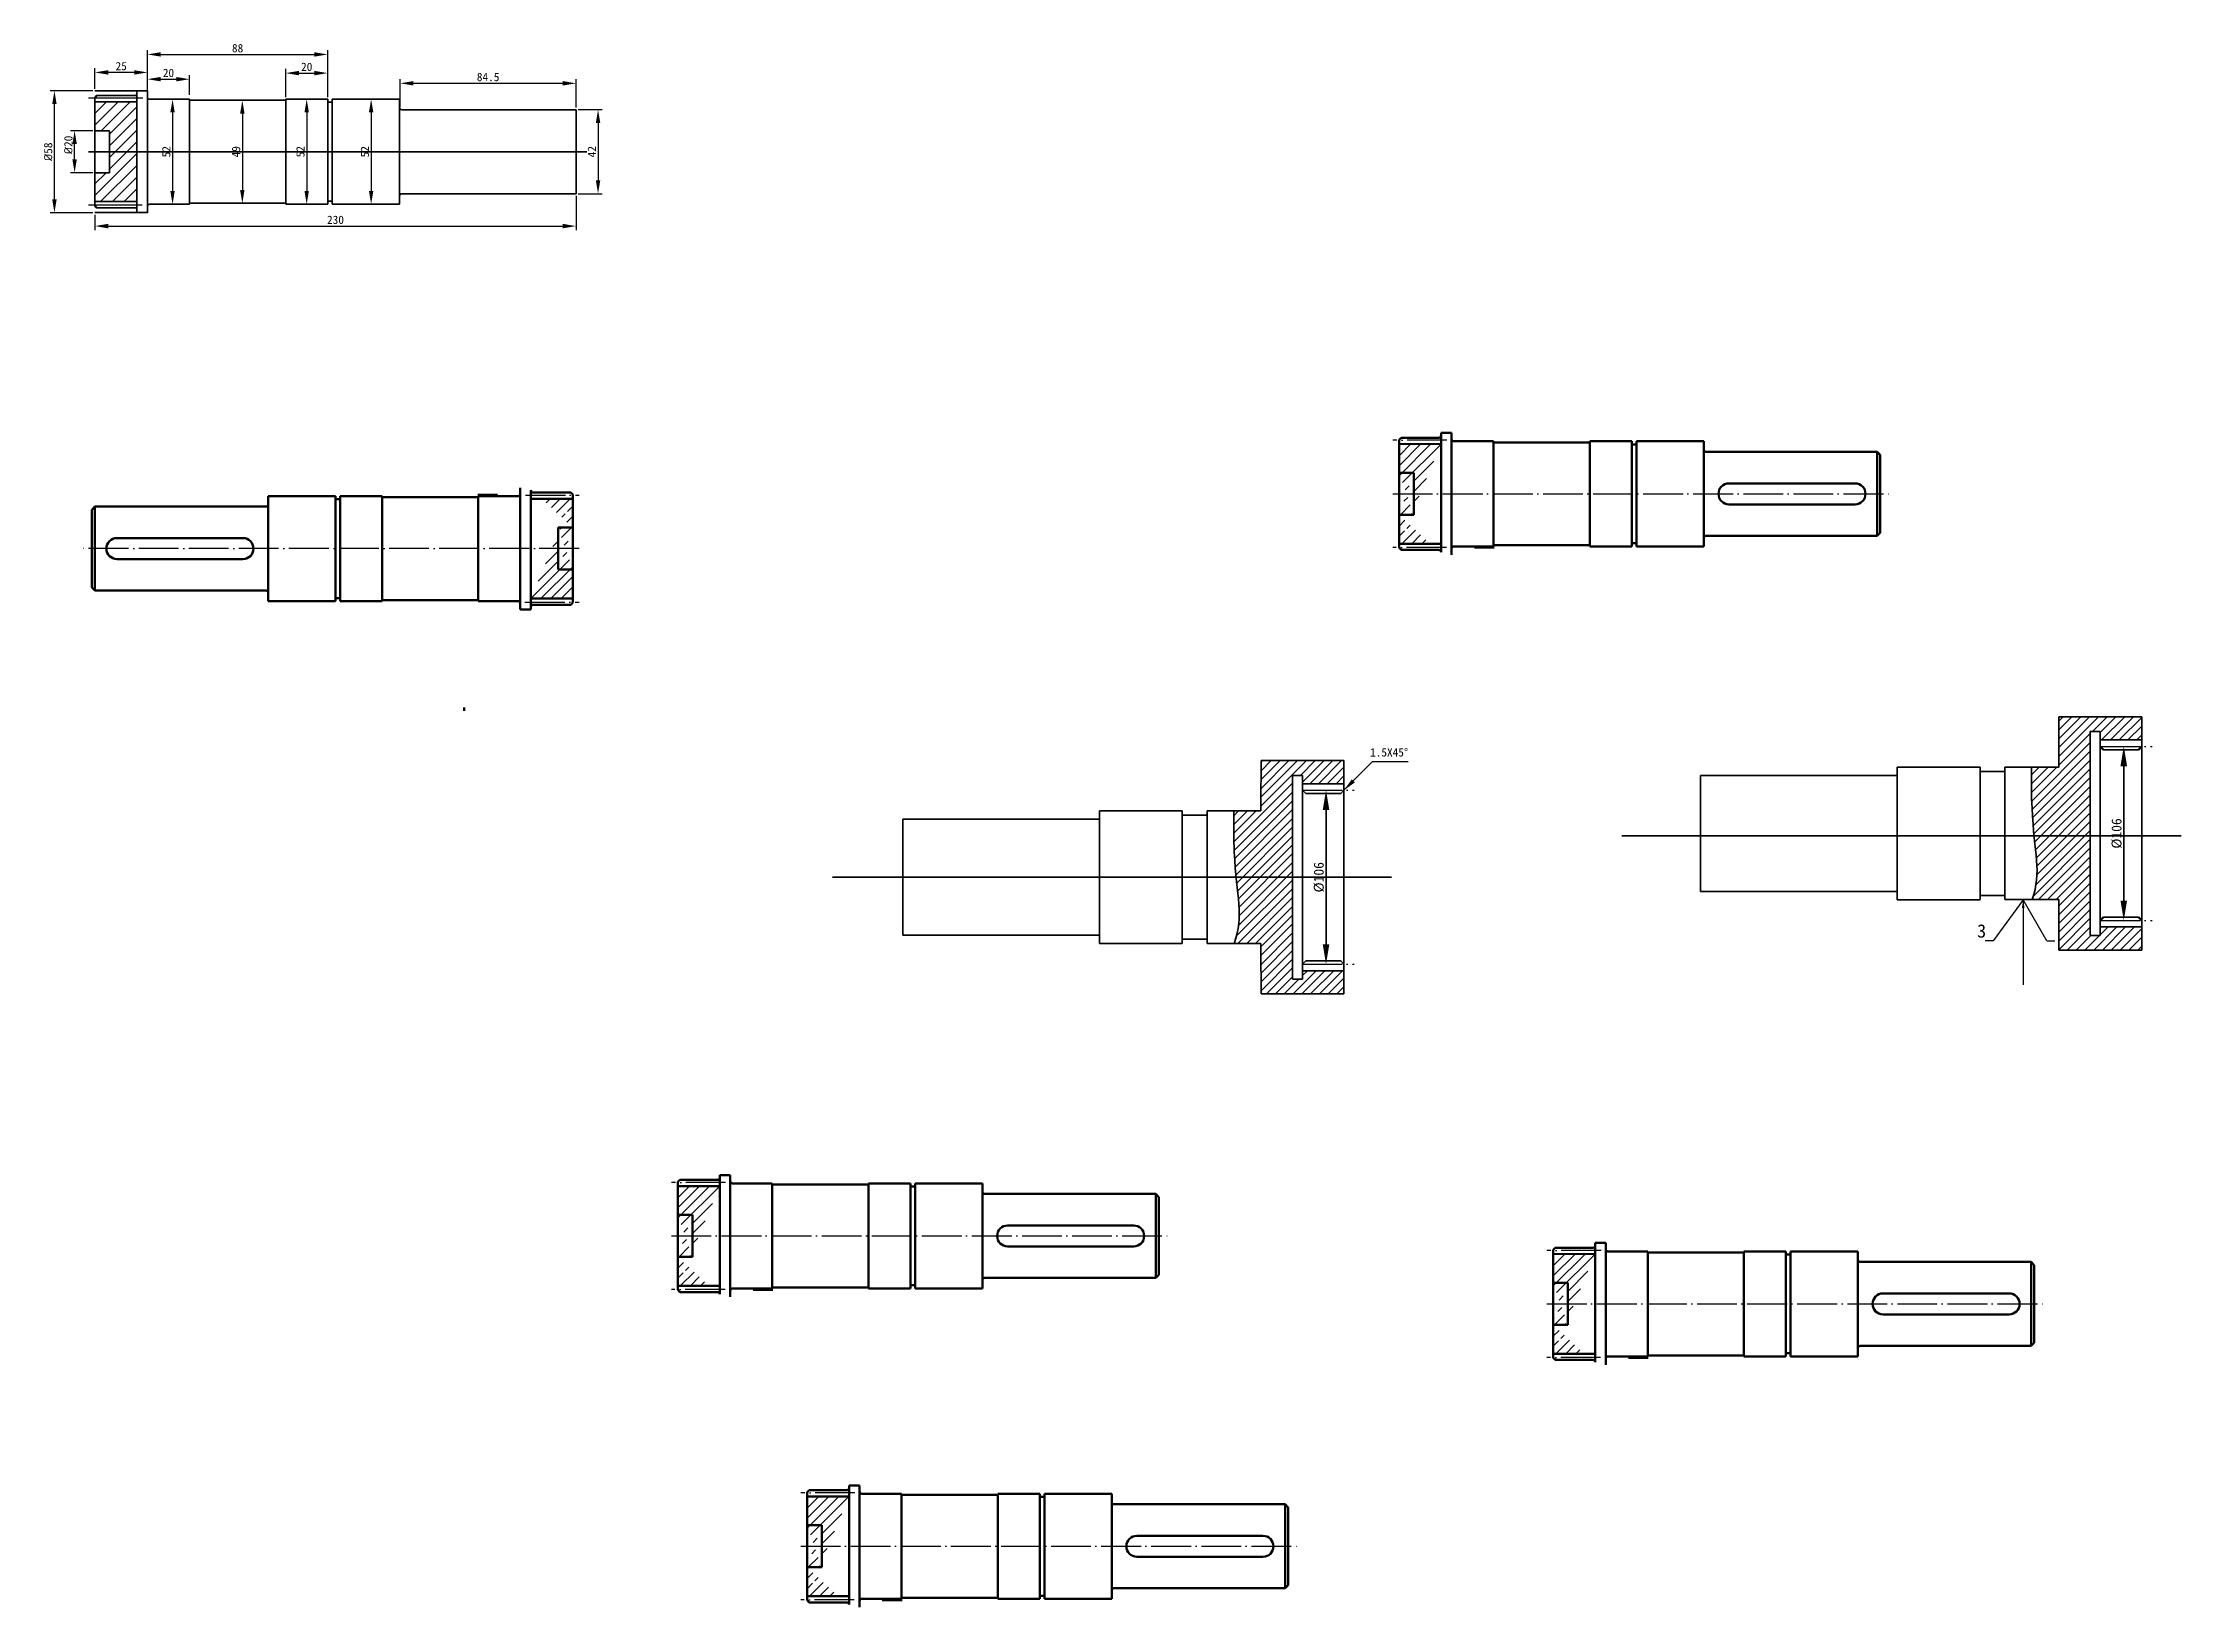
# Model space of a CAD drawing. Header units: millimetres. Extents: x -768 to 1998, y -1210 to -137.
# Drawn here: x -768 to -124, y -933 to -461 of the extents above; entities that cross this region are included whole.
import ezdxf

# ---------------------------------------------------------------- set-up
doc = ezdxf.new("R2010")
doc.units = ezdxf.units.MM
doc.header["$LTSCALE"] = 0.5
doc.header["$MEASUREMENT"] = 0
doc.linetypes.add('ACAD_ISO04W100', pattern=[30, 24, -3, 0, -3])
for name, color, linetype, lineweight in [('cu', 7, 'Continuous', 70), ('pou', 7, 'Continuous', 30), ('xi', 7, 'Continuous', 35), ('粗实线', 7, 'Continuous', 70)]:
    doc.layers.add(name, color=color, linetype=linetype, lineweight=lineweight)
for name, color, linetype in [('中心线', 255, 'ACAD_ISO04W100'), ('剖面线', 2, 'Continuous'), ('尺寸标注', 255, 'Continuous')]:
    doc.layers.add(name, color=color, linetype=linetype)
doc.styles.get("Standard").update_dxf_attribs({"font": '', "height": 2.5})
doc.styles.get('Standard').set_extended_font_data('SimSun')
doc.dimstyles.new('DIN', dxfattribs={"dimtxt": 2.5, "dimasz": 4, "dimexe": 1.25, "dimexo": 0.625, "dimtad": 1, "dimdec": 4, "dimdsep": 46, "dimlunit": 6, "dimtxsty": 'Standard', "dimcen": 2.5, "dimadec": 0, "dimazin": 0, "dimtfac": 1, "dimtdec": 4, "dimtmove": 0, "dimatfit": 3, "dimfxl": 1, "dimtvp": 1, "dimtolj": 1, "dimtzin": 0, "dimarcsym": 0})
doc.dimstyles.new('ISO-25', dxfattribs={"dimtxt": 2.5, "dimasz": 2.5, "dimexe": 1.25, "dimexo": 0.625, "dimtad": 1, "dimdsep": 46, "dimtxsty": 'Standard', "dimcen": 2.5, "dimadec": 0, "dimazin": 0, "dimtp": 0.5, "dimtm": 0.3, "dimtfac": 1, "dimtmove": 0, "dimatfit": 3, "dimfxl": 1, "dimarcsym": 0})
doc.dimstyles.new('zhijingbiaozhu', dxfattribs={"dimtxt": 4, "dimasz": 4, "dimexe": 1.25, "dimexo": 0.625, "dimtad": 1, "dimtxsty": 'Standard', "dimcen": 2.5, "dimadec": 0, "dimazin": 0, "dimtfac": 1, "dimtmove": 0, "dimatfit": 3, "dimfxl": 1, "dimarcsym": 0})

msp = doc.modelspace()

# ---------------------------------------------------------------- texts
at = {"layer": 'pou', "insert": (-183.87357, -729.08401), "char_height": 4, "width": 14.4304336, "attachment_point": 5}
msp.add_mtext('3', dxfattribs=at)
at = {"layer": 'xi', "insert": (-362.52523, -675.22931), "char_height": 2.5, "width": 11.5692359, "attachment_point": 5}
msp.add_mtext('1.5X45%%D', dxfattribs=at)
at = {"layer": 'xi', "char_height": 3, "attachment_point": 5, "rotation": 90}
for insert in [(-143.13691, -699.65905), (-383.66646, -712.86225)]:
    msp.add_mtext('%%C106', dxfattribs=dict(at, insert=insert))

# ---------------------------------------------------------------- blocks, each defined once
blk = doc.blocks.new('*D111')
at = {"layer": 'Defpoints', "color": 0, "transparency": 16777216}
for p in [(-607.66, -506.77), (-752.73, -512.48), (-607.66, -516.53)]:
    blk.add_point(p, dxfattribs=at)
at = {"layer": 'xi', "color": 0, "lineweight": -2, "transparency": 16777216}
for p, q in [((-607.66, -507.39), (-607.66, -517.78)), ((-752.73, -513.1), (-752.73, -517.78)), ((-748.73, -516.53), (-611.66, -516.53))]:
    blk.add_line(p, q, dxfattribs=at)
at = {"layer": 'xi', "color": 0, "transparency": 16777216}
for points in [[(-748.73, -515.86), (-748.73, -517.19), (-752.73, -516.53)], [(-611.66, -515.86), (-611.66, -517.19), (-607.66, -516.53)]]:
    blk.add_solid(points, dxfattribs=at)
at = {"layer": 'xi', "color": 0, "transparency": 16777216, "insert": (-680.2, -514.65), "char_height": 2.5, "attachment_point": 5}
blk.add_mtext('\\A1;230', dxfattribs=at)
blk = doc.blocks.new('*D112')
at = {"layer": 'Defpoints', "color": 0, "transparency": 16777216}
for p in [(-730.22, -478.27), (-730.22, -509.94), (-729.32, -509.94)]:
    blk.add_point(p, dxfattribs=at)
at = {"layer": 'xi', "color": 0, "lineweight": -2, "transparency": 16777216}
for p, q in [((-729.59, -478.27), (-728.07, -478.27)), ((-729.32, -482.27), (-729.32, -505.94)), ((-729.59, -509.94), (-728.07, -509.94))]:
    blk.add_line(p, q, dxfattribs=at)
at = {"layer": 'xi', "color": 0, "transparency": 16777216}
for points in [[(-729.99, -482.27), (-728.66, -482.27), (-729.32, -478.27)], [(-729.99, -505.94), (-728.66, -505.94), (-729.32, -509.94)]]:
    blk.add_solid(points, dxfattribs=at)
at = {"layer": 'xi', "color": 0, "transparency": 16777216, "insert": (-731.2, -494.1), "char_height": 2.5, "attachment_point": 5, "rotation": 90}
blk.add_mtext('\\A1;52', dxfattribs=at)
blk = doc.blocks.new('*D113')
at = {"layer": 'Defpoints', "color": 0, "transparency": 16777216}
for p in [(-706.9, -478.59), (-708.28, -509.63), (-706.9, -509.63)]:
    blk.add_point(p, dxfattribs=at)
at = {"layer": 'xi', "color": 0, "lineweight": -2, "transparency": 16777216}
for p, q in [((-707.52, -478.59), (-709.53, -478.59)), ((-708.28, -482.59), (-708.28, -505.63)), ((-707.52, -509.63), (-709.53, -509.63))]:
    blk.add_line(p, q, dxfattribs=at)
at = {"layer": 'xi', "color": 0, "transparency": 16777216}
for points in [[(-708.95, -482.59), (-707.62, -482.59), (-708.28, -478.59)], [(-708.95, -505.63), (-707.62, -505.63), (-708.28, -509.63)]]:
    blk.add_solid(points, dxfattribs=at)
at = {"layer": 'xi', "color": 0, "transparency": 16777216, "insert": (-710.16, -494.11), "char_height": 2.5, "attachment_point": 5, "rotation": 90}
blk.add_mtext('\\A1;49', dxfattribs=at)
blk = doc.blocks.new('*D114')
at = {"layer": 'Defpoints', "color": 0, "transparency": 16777216}
for p in [(-688.87, -478.27), (-688.87, -509.94), (-688.87, -509.94)]:
    blk.add_point(p, dxfattribs=at)
at = {"layer": 'xi', "color": 0, "lineweight": -2, "transparency": 16777216}
for p, q in [((-689.5, -478.27), (-690.12, -478.27)), ((-688.87, -482.27), (-688.87, -505.94)), ((-689.5, -509.94), (-690.12, -509.94))]:
    blk.add_line(p, q, dxfattribs=at)
at = {"layer": 'xi', "color": 0, "transparency": 16777216}
for points in [[(-689.54, -482.27), (-688.21, -482.27), (-688.87, -478.27)], [(-689.54, -505.94), (-688.21, -505.94), (-688.87, -509.94)]]:
    blk.add_solid(points, dxfattribs=at)
at = {"layer": 'xi', "color": 0, "transparency": 16777216, "insert": (-690.75, -494.1), "char_height": 2.5, "attachment_point": 5, "rotation": 90}
blk.add_mtext('\\A1;52', dxfattribs=at)
blk = doc.blocks.new('*D115')
at = {"layer": 'Defpoints', "color": 0, "transparency": 16777216}
for p in [(-671.02, -478.27), (-671.02, -509.94), (-669.45, -509.94)]:
    blk.add_point(p, dxfattribs=at)
at = {"layer": 'xi', "color": 0, "lineweight": -2, "transparency": 16777216}
for p, q in [((-670.39, -478.27), (-668.2, -478.27)), ((-669.45, -482.27), (-669.45, -505.94)), ((-670.39, -509.94), (-668.2, -509.94))]:
    blk.add_line(p, q, dxfattribs=at)
at = {"layer": 'xi', "color": 0, "transparency": 16777216}
for points in [[(-670.11, -482.27), (-668.78, -482.27), (-669.45, -478.27)], [(-670.11, -505.94), (-668.78, -505.94), (-669.45, -509.94)]]:
    blk.add_solid(points, dxfattribs=at)
at = {"layer": 'xi', "color": 0, "transparency": 16777216, "insert": (-671.32, -494.1), "char_height": 2.5, "attachment_point": 5, "rotation": 90}
blk.add_mtext('\\A1;52', dxfattribs=at)
blk = doc.blocks.new('*D116')
at = {"layer": 'Defpoints', "color": 0, "transparency": 16777216}
for p in [(-607.66, -481.42), (-607.66, -506.77), (-601.03, -506.77)]:
    blk.add_point(p, dxfattribs=at)
at = {"layer": 'xi', "color": 0, "lineweight": -2, "transparency": 16777216}
for p, q in [((-607.04, -481.42), (-599.78, -481.42)), ((-601.03, -485.42), (-601.03, -502.77)), ((-607.04, -506.77), (-599.78, -506.77))]:
    blk.add_line(p, q, dxfattribs=at)
at = {"layer": 'xi', "color": 0, "transparency": 16777216}
for points in [[(-601.7, -485.42), (-600.37, -485.42), (-601.03, -481.42)], [(-601.7, -502.77), (-600.37, -502.77), (-601.03, -506.77)]]:
    blk.add_solid(points, dxfattribs=at)
at = {"layer": 'xi', "color": 0, "transparency": 16777216, "insert": (-602.91, -494.1), "char_height": 2.5, "attachment_point": 5, "rotation": 90}
blk.add_mtext('\\A1;42', dxfattribs=at)
blk = doc.blocks.new('*D117')
at = {"layer": 'Defpoints', "color": 0, "transparency": 16777216}
for p in [(-724.22, -472.23), (-736.89, -477.59), (-724.22, -477.59)]:
    blk.add_point(p, dxfattribs=at)
at = {"layer": 'xi', "color": 0, "lineweight": -2, "transparency": 16777216}
for p, q in [((-736.89, -476.97), (-736.89, -470.98)), ((-732.89, -472.23), (-728.22, -472.23)), ((-724.22, -476.97), (-724.22, -470.98))]:
    blk.add_line(p, q, dxfattribs=at)
at = {"layer": 'xi', "color": 0, "transparency": 16777216}
for points in [[(-732.89, -471.56), (-732.89, -472.9), (-736.89, -472.23)], [(-728.22, -471.56), (-728.22, -472.9), (-724.22, -472.23)]]:
    blk.add_solid(points, dxfattribs=at)
at = {"layer": 'xi', "color": 0, "transparency": 16777216, "insert": (-730.55, -470.35), "char_height": 2.5, "attachment_point": 5}
blk.add_mtext('\\A1;20', dxfattribs=at)
blk = doc.blocks.new('*D118')
at = {"layer": 'Defpoints', "color": 0, "transparency": 16777216}
for p in [(-682.54, -470.4), (-695.21, -478.27), (-682.54, -478.27)]:
    blk.add_point(p, dxfattribs=at)
at = {"layer": 'xi', "color": 0, "lineweight": -2, "transparency": 16777216}
for p, q in [((-695.21, -477.64), (-695.21, -469.15)), ((-691.21, -470.4), (-686.54, -470.4)), ((-682.54, -477.64), (-682.54, -469.15))]:
    blk.add_line(p, q, dxfattribs=at)
at = {"layer": 'xi', "color": 0, "transparency": 16777216}
for points in [[(-691.21, -469.73), (-691.21, -471.06), (-695.21, -470.4)], [(-686.54, -469.73), (-686.54, -471.06), (-682.54, -470.4)]]:
    blk.add_solid(points, dxfattribs=at)
at = {"layer": 'xi', "color": 0, "transparency": 16777216, "insert": (-688.87, -468.52), "char_height": 2.5, "attachment_point": 5}
blk.add_mtext('\\A1;20', dxfattribs=at)
blk = doc.blocks.new('*D119')
at = {"layer": 'Defpoints', "color": 0, "transparency": 16777216}
for p in [(-607.66, -473.48), (-660.68, -481.23), (-607.66, -481.42)]:
    blk.add_point(p, dxfattribs=at)
at = {"layer": 'xi', "color": 0, "lineweight": -2, "transparency": 16777216}
for p, q in [((-660.68, -480.6), (-660.68, -472.23)), ((-656.68, -473.48), (-611.66, -473.48)), ((-607.66, -480.8), (-607.66, -472.23))]:
    blk.add_line(p, q, dxfattribs=at)
at = {"layer": 'xi', "color": 0, "transparency": 16777216}
for points in [[(-656.68, -472.81), (-656.68, -474.14), (-660.68, -473.48)], [(-611.66, -472.81), (-611.66, -474.14), (-607.66, -473.48)]]:
    blk.add_solid(points, dxfattribs=at)
at = {"layer": 'xi', "color": 0, "transparency": 16777216, "insert": (-634.17, -471.6), "char_height": 2.5, "attachment_point": 5}
blk.add_mtext('\\A1;84.5', dxfattribs=at)
blk = doc.blocks.new('*D120')
at = {"layer": 'Defpoints', "color": 0, "transparency": 16777216}
for p in [(-682.54, -464.77), (-736.89, -475.74), (-682.54, -475.74)]:
    blk.add_point(p, dxfattribs=at)
at = {"layer": 'xi', "color": 0, "lineweight": -2, "transparency": 16777216}
for p, q in [((-736.89, -475.12), (-736.89, -463.52)), ((-682.54, -475.12), (-682.54, -463.52)), ((-732.89, -464.77), (-686.54, -464.77))]:
    blk.add_line(p, q, dxfattribs=at)
at = {"layer": 'xi', "color": 0, "transparency": 16777216}
for points in [[(-732.89, -464.1), (-732.89, -465.43), (-736.89, -464.77)], [(-686.54, -464.1), (-686.54, -465.43), (-682.54, -464.77)]]:
    blk.add_solid(points, dxfattribs=at)
at = {"layer": 'xi', "color": 0, "transparency": 16777216, "insert": (-709.71, -462.89), "char_height": 2.5, "attachment_point": 5}
blk.add_mtext('\\A1;88', dxfattribs=at)
blk = doc.blocks.new('*D121')
at = {"layer": 'Defpoints', "color": 0, "transparency": 16777216}
for p in [(-752.73, -470.19), (-752.73, -475.74), (-736.89, -475.74)]:
    blk.add_point(p, dxfattribs=at)
at = {"layer": 'xi', "color": 0, "lineweight": -2, "transparency": 16777216}
for p, q in [((-752.73, -475.12), (-752.73, -468.94)), ((-740.89, -470.19), (-748.73, -470.19)), ((-736.89, -475.12), (-736.89, -468.94))]:
    blk.add_line(p, q, dxfattribs=at)
at = {"layer": 'xi', "color": 0, "transparency": 16777216}
for points in [[(-748.73, -469.52), (-748.73, -470.86), (-752.73, -470.19)], [(-740.89, -469.52), (-740.89, -470.86), (-736.89, -470.19)]]:
    blk.add_solid(points, dxfattribs=at)
at = {"layer": 'xi', "color": 0, "transparency": 16777216, "insert": (-744.81, -468.32), "char_height": 2.5, "attachment_point": 5}
blk.add_mtext('\\A1;25', dxfattribs=at)
blk = doc.blocks.new('*D122')
at = {"layer": 'Defpoints', "color": 0, "transparency": 16777216}
for p in [(-758.85, -487.76), (-752.73, -487.76), (-752.73, -500.43)]:
    blk.add_point(p, dxfattribs=at)
at = {"layer": 'xi', "color": 0, "lineweight": -2, "transparency": 16777216}
for p, q in [((-753.36, -487.76), (-760.1, -487.76)), ((-758.85, -496.43), (-758.85, -491.76)), ((-753.36, -500.43), (-760.1, -500.43))]:
    blk.add_line(p, q, dxfattribs=at)
at = {"layer": 'xi', "color": 0, "transparency": 16777216}
for points in [[(-759.52, -491.76), (-758.19, -491.76), (-758.85, -487.76)], [(-759.52, -496.43), (-758.19, -496.43), (-758.85, -500.43)]]:
    blk.add_solid(points, dxfattribs=at)
at = {"layer": 'xi', "color": 0, "transparency": 16777216, "insert": (-760.73, -492.04), "char_height": 2.5, "attachment_point": 5, "rotation": 90}
blk.add_mtext('\\A1;{\\fISOCPEUR|b0|i0|c0|p34;%%C}20', dxfattribs=at)
blk = doc.blocks.new('*D123')
at = {"layer": 'Defpoints', "color": 0, "transparency": 16777216}
for p in [(-764.94, -475.74), (-752.73, -475.74), (-752.73, -512.48)]:
    blk.add_point(p, dxfattribs=at)
at = {"layer": 'xi', "color": 0, "lineweight": -2, "transparency": 16777216}
for p, q in [((-753.36, -475.74), (-766.19, -475.74)), ((-764.94, -508.48), (-764.94, -479.74)), ((-753.36, -512.48), (-766.19, -512.48))]:
    blk.add_line(p, q, dxfattribs=at)
at = {"layer": 'xi', "color": 0, "transparency": 16777216}
for points in [[(-765.6, -479.74), (-764.27, -479.74), (-764.94, -475.74)], [(-765.6, -508.48), (-764.27, -508.48), (-764.94, -512.48)]]:
    blk.add_solid(points, dxfattribs=at)
at = {"layer": 'xi', "color": 0, "transparency": 16777216, "insert": (-766.81, -494.11), "char_height": 2.5, "attachment_point": 5, "rotation": 90}
blk.add_mtext('\\A1;{\\fISOCPEUR|b0|i0|c0|p34;%%C}58', dxfattribs=at)

# ---------------------------------------------------------------- dimensions: what is measured, and where the dimension line sits
at = {"layer": 'xi', "color": 0}
for base, p1, p2, text, picture, middle in [((-682.54046, -464.76753), (-736.88697, -475.74018), (-682.54046, -475.74018), '88', '*D120', (-709.71371, -462.89253)), ((-724.22091, -472.22987), (-736.88697, -477.59044), (-724.22091, -477.59044), '20', '*D117', (-730.55394, -470.35487)), ((-607.66412, -473.4783), (-660.6806, -481.2255), (-607.66412, -481.42336), '84.5', '*D119', (-634.17236, -471.6033)), ((-607.66412, -516.52728), (-752.73474, -512.47513), (-607.66412, -506.76763), '230', '*D111', (-680.19943, -514.65228))]:
    dim = msp.add_linear_dim(base=base, p1=p1, p2=p2, text=text, dimstyle='DIN', dxfattribs=at)
    dim.commit()
    dim.dimension.update_dxf_attribs({"geometry": picture, "text_midpoint": middle})
for base, p1, p2, angle, text, picture, middle in [((-752.73474, -470.19157), (-736.88697, -475.74018), (-752.73474, -475.74018), 180, '25', '*D121', (-744.81085, -468.31657)), ((-764.93618, -475.74018), (-752.73474, -512.47513), (-752.73474, -475.74018), 270, '{\\fISOCPEUR|b0|i0|c0|p34;%%C}58', '*D123', (-766.81118, -494.10766)), ((-729.32192, -509.93719), (-730.21618, -478.26596), (-730.21618, -509.93719), 90, '52', '*D112', (-731.19692, -494.10158)), ((-708.28458, -509.6278), (-706.8975, -478.58751), (-706.8975, -509.6278), 90, '49', '*D113', (-710.15958, -494.10766)), ((-688.87382, -509.93719), (-688.87382, -478.26596), (-688.87382, -509.93719), 90, '52', '*D114', (-690.74882, -494.10158)), ((-669.44641, -509.93719), (-671.01839, -478.26596), (-671.01839, -509.93719), 90, '52', '*D115', (-671.32141, -494.10158)), ((-601.03369, -506.76763), (-607.66412, -481.42336), (-607.66412, -506.76763), 90, '42', '*D116', (-602.90869, -494.0955))]:
    dim = msp.add_linear_dim(base=base, p1=p1, p2=p2, angle=angle, text=text, dimstyle='DIN', dxfattribs=at)
    dim.commit()
    dim.dimension.update_dxf_attribs({"geometry": picture, "text_midpoint": middle})
dim = msp.add_linear_dim(base=(-682.54046, -470.39523), p1=(-695.20719, -478.26596), p2=(-682.54046, -478.26596), text='20', dimstyle='DIN', dxfattribs=at)
dim.commit()
dim.dimension.update_dxf_attribs({"geometry": '*D118', "text_midpoint": (-688.87382, -470.39523), "dimtype": 160})
dim = msp.add_linear_dim(base=(-758.85241, -487.76247), p1=(-752.73474, -500.42853), p2=(-752.73474, -487.76247), angle=270, text='{\\fISOCPEUR|b0|i0|c0|p34;%%C}20', dimstyle='DIN', dxfattribs=at)
dim.commit()
dim.dimension.update_dxf_attribs({"geometry": '*D122', "text_midpoint": (-758.85241, -492.0406), "dimtype": 160})

# ---------------------------------------------------------------- hatches: boundary and pattern name
h = msp.add_hatch()
h.set_pattern_fill('ANSI31', color=0, scale=20, angle=180)
h.set_pattern_definition([(225, (-1208.846, -988.2032), (1.767767, -1.767767), [])])
h.paths.add_polyline_path([(-752.73474, -509.1448), (-743.39293, -509.1448), (-740.06868, -509.1448), (-740.06868, -494.10158), (-748.30263, -494.10158), (-748.30263, -500.43461), (-752.73474, -500.43461)])
h.paths.add_polyline_path([(-752.73474, -487.76247), (-748.30263, -487.76247), (-748.30263, -494.10158), (-740.06868, -494.10158), (-740.06868, -479.08199), (-752.73474, -479.05835)])
at = {"layer": '剖面线'}
h = msp.add_hatch(dxfattribs=at)
h.set_pattern_fill('ANSI31', color=256, scale=0.675523)
h.set_pattern_definition([(45, (-416.931, -728.1243), (-1.516593, 1.516593), [])])
edge = h.paths.add_edge_path()
edge.add_line((-359.51022, -582.20721), (-346.84416, -582.23085))
edge.add_line((-359.51022, -612.29366), (-350.16841, -612.29366))
edge.add_line((-359.51022, -603.58346), (-359.51022, -612.29366))
edge.add_line((-355.07811, -603.58346), (-359.51022, -603.58346))
edge.add_line((-355.07811, -590.9174), (-355.07811, -603.58346))
edge.add_line((-359.51022, -590.9174), (-355.07811, -590.9174))
edge.add_line((-359.51022, -582.20721), (-359.51022, -590.9174))
h = msp.add_hatch(dxfattribs=at)
h.set_pattern_fill('ANSI31', color=256, scale=0.675523, angle=180)
h.set_pattern_definition([(225, (-551.2093, -482.9045), (1.516593, -1.516593), [])])
edge = h.paths.add_edge_path()
edge.add_line((-608.63008, -628.82151), (-621.29614, -628.79786))
edge.add_line((-608.63008, -598.73506), (-617.97189, -598.73506))
edge.add_line((-608.63008, -607.44525), (-608.63008, -598.73506))
edge.add_line((-613.06219, -607.44525), (-608.63008, -607.44525))
edge.add_line((-613.06219, -620.11131), (-613.06219, -607.44525))
edge.add_line((-608.63008, -620.11131), (-613.06219, -620.11131))
edge.add_line((-608.63008, -628.82151), (-608.63008, -620.11131))
h = msp.add_hatch(dxfattribs=at)
h.set_pattern_fill('ANSI31', color=256, scale=0.675523)
h.set_pattern_definition([(45, (-634.422, -951.8804), (-1.516593, 1.516593), [])])
edge = h.paths.add_edge_path()
edge.add_line((-577.00109, -805.9633), (-564.33503, -805.98695))
edge.add_line((-577.00109, -836.04975), (-567.65928, -836.04975))
edge.add_line((-577.00109, -827.33956), (-577.00109, -836.04975))
edge.add_line((-572.56899, -827.33956), (-577.00109, -827.33956))
edge.add_line((-572.56899, -814.6735), (-572.56899, -827.33956))
edge.add_line((-577.00109, -814.6735), (-572.56899, -814.6735))
edge.add_line((-577.00109, -805.9633), (-577.00109, -814.6735))
h = msp.add_hatch(dxfattribs=at)
h.set_pattern_fill('ANSI31', color=256, scale=0.675523)
h.set_pattern_definition([(45, (-370.4742, -972.3722), (-1.516593, 1.516593), [])])
edge = h.paths.add_edge_path()
edge.add_line((-313.05334, -826.45517), (-300.38728, -826.47882))
edge.add_line((-313.05334, -856.54162), (-303.71153, -856.54162))
edge.add_line((-313.05334, -847.83143), (-313.05334, -856.54162))
edge.add_line((-308.62123, -847.83143), (-313.05334, -847.83143))
edge.add_line((-308.62123, -835.16537), (-308.62123, -847.83143))
edge.add_line((-313.05334, -835.16537), (-308.62123, -835.16537))
edge.add_line((-313.05334, -826.45517), (-313.05334, -835.16537))
h = msp.add_hatch(dxfattribs=at)
h.set_pattern_fill('ANSI31', color=256, scale=0.675523)
h.set_pattern_definition([(45, (-595.4452, -1045.46), (-1.516593, 1.516593), [])])
edge = h.paths.add_edge_path()
edge.add_line((-538.02435, -899.54284), (-525.35829, -899.56648))
edge.add_line((-538.02435, -929.62929), (-528.68254, -929.62929))
edge.add_line((-538.02435, -920.9191), (-538.02435, -929.62929))
edge.add_line((-533.59224, -920.9191), (-538.02435, -920.9191))
edge.add_line((-533.59224, -908.25304), (-533.59224, -920.9191))
edge.add_line((-538.02435, -908.25304), (-533.59224, -908.25304))
edge.add_line((-538.02435, -899.54284), (-538.02435, -908.25304))
at = {"layer": '尺寸标注'}
h = msp.add_hatch(dxfattribs=at)
h.set_pattern_fill('ANSI31', color=256, scale=15, style=0)
h.set_pattern_definition([(45, (-1793.3316, -110.9215), (-1.3258252, 1.3258252), [])])
edge = h.paths.add_edge_path()
edge.add_line((-151.09683, -668.93768), (-148.09683, -668.93768))
edge.add_line((-148.09683, -668.93768), (-148.09683, -671.46336))
edge.add_line((-148.09683, -671.46336), (-135.59683, -671.4622))
edge.add_line((-135.59683, -671.4622), (-135.59683, -664.4876))
edge.add_line((-135.59683, -664.4876), (-148.09683, -664.4876))
edge.add_line((-148.09683, -664.4876), (-156.84683, -664.4876))
edge.add_line((-156.84683, -664.4876), (-160.59683, -664.4876))
edge.add_line((-160.59683, -664.4876), (-160.62128, -677.7237))
edge.add_line((-160.62128, -677.7237), (-160.62128, -679.65905))
edge.add_line((-160.62128, -679.65905), (-161.37128, -679.65905))
edge.add_line((-161.37128, -679.65905), (-168.81699, -679.65905))
edge.add_spline(control_points=[(-168.81699, -679.65905), (-168.88728, -683.92615), (-168.82546, -691.64302), (-168.33699, -697.40872), (-168.1114, -699.65905)], knot_values=[44.480210993, 44.480210993, 44.480210993, 44.480210993, 59.463784443, 71.046357778, 71.046357778, 71.046357778, 71.046357778], degree=3, periodic=0)
edge.add_line((-168.1114, -699.65905), (-151.09683, -699.65905))
edge.add_line((-151.09683, -699.65905), (-151.09683, -668.93768))
edge = h.paths.add_edge_path()
edge.add_line((-151.09683, -699.65905), (-168.1114, -699.65905))
edge.add_spline(control_points=[(-168.1114, -699.65905), (-168.1114, -699.65905), (-168.1114, -699.65906), (-168.1114, -699.65906)], knot_values=[71.046357778, 71.046357778, 71.046357778, 71.046357778, 71.046374192, 71.046374192, 71.046374192, 71.046374192], degree=3, periodic=0)
edge.add_spline(control_points=[(-168.1114, -699.65906), (-167.82933, -702.47288), (-167.52753, -704.87477), (-167.33989, -707.07475)], knot_values=[71.046374192, 71.046374192, 71.046374192, 71.046374192, 85.529290867, 85.529290867, 85.529290867, 85.529290867], degree=3, periodic=0)
edge.add_spline(control_points=[(-167.33989, -707.07475), (-167.23357, -708.32126), (-167.1639, -709.50296), (-167.15524, -710.65804)], knot_values=[85.529290867, 85.529290867, 85.529290867, 85.529290867, 93.735386384, 93.735386384, 93.735386384, 93.735386384], degree=3, periodic=0)
edge.add_spline(control_points=[(-167.15524, -710.65804), (-167.1487, -711.52959), (-167.17689, -712.38598), (-167.25028, -713.24363)], knot_values=[93.735386384, 93.735386384, 93.735386384, 93.735386384, 99.927178723, 99.927178723, 99.927178723, 99.927178723], degree=3, periodic=0)
edge.add_spline(control_points=[(-167.25028, -713.24363), (-167.31594, -714.01099), (-167.41778, -714.77936), (-167.56329, -715.56049)], knot_values=[99.927178723, 99.927178723, 99.927178723, 99.927178723, 105.4671149, 105.4671149, 105.4671149, 105.4671149], degree=3, periodic=0)
edge.add_spline(control_points=[(-167.56329, -715.56049), (-167.67547, -716.16272), (-167.81361, -716.77253), (-167.98115, -717.39532)], knot_values=[105.4671149, 105.4671149, 105.4671149, 105.4671149, 109.738272844, 109.738272844, 109.738272844, 109.738272844], degree=3, periodic=0)
edge.add_spline(control_points=[(-167.98115, -717.39532), (-168.17401, -718.11225), (-168.40582, -718.84637), (-168.68182, -719.6059)], knot_values=[109.738272844, 109.738272844, 109.738272844, 109.738272844, 114.655087278, 114.655087278, 114.655087278, 114.655087278], degree=3, periodic=0)
edge.add_line((-168.68182, -719.6059), (-161.37128, -719.6059))
edge.add_line((-161.37128, -719.6059), (-160.62128, -719.6059))
edge.add_line((-160.62128, -719.6059), (-160.62128, -721.5944))
edge.add_line((-160.62128, -721.5944), (-160.59683, -734.8305))
edge.add_line((-160.59683, -734.8305), (-153.09683, -734.8305))
edge.add_line((-153.09683, -734.8305), (-148.09683, -734.8305))
edge.add_line((-148.09683, -734.8305), (-135.59683, -734.8305))
edge.add_line((-135.59683, -734.8305), (-135.59683, -727.8559))
edge.add_line((-135.59683, -727.8559), (-146.84683, -727.8559))
edge.add_line((-146.84683, -727.8559), (-148.09683, -727.8559))
edge.add_line((-148.09683, -727.8559), (-148.09683, -730.38042))
edge.add_line((-148.09683, -730.38042), (-151.09683, -730.38042))
edge.add_line((-151.09683, -730.38042), (-151.09683, -699.65905))
h = msp.add_hatch(dxfattribs=at)
h.set_pattern_fill('ANSI31', color=256, scale=15, style=0)
h.set_pattern_definition([(45, (-525.7736, 215.4663), (-1.3258252, 1.3258252), [])])
edge = h.paths.add_edge_path()
edge.add_line((-401.15083, -692.86225), (-401.90083, -692.86225))
edge.add_line((-401.90083, -692.86225), (-409.34654, -692.86225))
edge.add_spline(control_points=[(-409.34654, -692.86225), (-409.41683, -697.12934), (-409.35501, -704.84621), (-408.86654, -710.61192), (-408.64095, -712.86225)], knot_values=[44.480210993, 44.480210993, 44.480210993, 44.480210993, 59.463784443, 71.046357778, 71.046357778, 71.046357778, 71.046357778], degree=3, periodic=0)
edge.add_line((-408.64095, -712.86225), (-391.62638, -712.86225))
edge.add_line((-391.62638, -712.86225), (-391.62638, -682.14088))
edge.add_line((-391.62638, -682.14088), (-388.62638, -682.14088))
edge.add_line((-388.62638, -682.14088), (-388.62638, -684.66656))
edge.add_line((-388.62638, -684.66656), (-376.12638, -684.66539))
edge.add_line((-376.12638, -684.66539), (-376.12638, -677.6908))
edge.add_line((-376.12638, -677.6908), (-388.62638, -677.6908))
edge.add_line((-388.62638, -677.6908), (-397.37638, -677.6908))
edge.add_line((-397.37638, -677.6908), (-401.12638, -677.6908))
edge.add_line((-401.12638, -677.6908), (-401.15083, -690.92689))
edge.add_line((-401.15083, -690.92689), (-401.15083, -692.86225))
edge = h.paths.add_edge_path()
edge.add_line((-391.62638, -712.86225), (-408.64095, -712.86225))
edge.add_spline(control_points=[(-408.64095, -712.86225), (-407.79162, -721.33479), (-406.76343, -726.0726), (-409.21137, -732.8091)], knot_values=[71.046357778, 71.046357778, 71.046357778, 71.046357778, 114.655087278, 114.655087278, 114.655087278, 114.655087278], degree=3, periodic=0)
edge.add_line((-409.21137, -732.8091), (-401.90083, -732.8091))
edge.add_line((-401.90083, -732.8091), (-401.15083, -732.8091))
edge.add_line((-401.15083, -732.8091), (-401.15083, -734.7976))
edge.add_line((-401.15083, -734.7976), (-401.12638, -748.0337))
edge.add_line((-401.12638, -748.0337), (-393.62638, -748.0337))
edge.add_line((-393.62638, -748.0337), (-388.62638, -748.0337))
edge.add_line((-388.62638, -748.0337), (-376.12638, -748.0337))
edge.add_line((-376.12638, -748.0337), (-376.12638, -741.0591))
edge.add_line((-376.12638, -741.0591), (-387.37638, -741.0591))
edge.add_line((-387.37638, -741.0591), (-388.62638, -741.0591))
edge.add_line((-388.62638, -741.0591), (-388.62638, -743.58362))
edge.add_line((-388.62638, -743.58362), (-391.62638, -743.58362))
edge.add_line((-391.62638, -743.58362), (-391.62638, -712.86225))

# ---------------------------------------------------------------- linework, layer by layer
for p, q in [((-738.30489, -477.96198), (-754.62958, -477.96198)), ((-738.47175, -510.26482), (-754.62958, -510.26482))]:
    msp.add_line(p, q)
at = {"layer": 'cu'}
for p, q in [((-148.09683, -673.42261), (-147.098, -674.42145)), ((-135.59683, -673.42261), (-136.59566, -674.42145)), ((-148.09683, -725.89549), (-147.098, -724.89665)), ((-135.59683, -725.89549), (-136.59566, -724.89665))]:
    msp.add_line(p, q, dxfattribs=at)
at = {"layer": 'pou'}
for p, q in [((-171.34172, -719.65905), (-180.43805, -732.06749)), ((-164.17536, -732.07148), (-171.34172, -719.65905)), ((-180.43805, -732.06749), (-182.83805, -732.06749)), ((-171.3417, -734.06505), (-171.34167, -745.32836)), ((-164.17536, -732.07148), (-161.77536, -732.07147))]:
    msp.add_line(p, q, dxfattribs=at)
at = {"layer": 'xi', "color": 0}
for p, q in [((-740.06868, -475.74018), (-752.73474, -475.74018)), ((-752.73474, -510.39587), (-752.73474, -477.83093)), ((-607.66412, -494.10766), (-607.66412, -481.42336)), ((-607.66412, -481.42336), (-607.66412, -506.76763)), ((-752.73474, -494.0955), (-752.73474, -510.39587)), ((-608.61728, -494.0955), (-607.66412, -494.10766)), ((-607.66412, -494.10766), (-607.66412, -494.10766)), ((-609.94, -506.76763), (-608.61728, -506.76763)), ((-608.61728, -506.76763), (-607.66412, -506.76763)), ((-736.88697, -512.47513), (-752.73474, -512.47513)), ((-148.09683, -664.4876), (-156.84683, -664.4876)), ((-135.59683, -664.4876), (-148.09683, -664.4876)), ((-148.09683, -671.4622), (-148.09683, -668.93768)), ((-135.59683, -671.4622), (-135.59683, -664.4876)), ((-388.62638, -677.6908), (-397.37638, -677.6908)), ((-376.12638, -677.6908), (-388.62638, -677.6908)), ((-388.62638, -684.66539), (-388.62638, -682.14088)), ((-376.12638, -684.66539), (-376.12638, -677.6908)), ((-209.34683, -682.15906), (-268.59683, -682.15906)), ((-268.59683, -717.15906), (-268.59683, -682.15906)), ((-184.34683, -679.65905), (-184.34683, -699.65906)), ((-176.84683, -680.96221), (-184.34683, -680.96221)), ((-176.84683, -679.65905), (-176.84683, -699.65906)), ((-449.87638, -695.36225), (-509.12638, -695.36225)), ((-509.12638, -730.36225), (-509.12638, -695.36225)), ((-424.87638, -692.86225), (-424.87638, -712.86226)), ((-417.37638, -694.16541), (-424.87638, -694.16541)), ((-417.37638, -692.86225), (-417.37638, -712.86226)), ((-184.34683, -718.3559), (-184.34683, -699.65905)), ((-176.84683, -719.6059), (-176.84683, -699.65905)), ((-424.87638, -731.5591), (-424.87638, -712.86225)), ((-417.37638, -732.8091), (-417.37638, -712.86225)), ((-268.59683, -717.15906), (-209.34683, -717.15906)), ((-176.84683, -718.3559), (-184.34683, -718.3559)), ((-184.34683, -718.3559), (-184.34683, -719.6059)), ((-148.09683, -727.8559), (-148.09683, -730.38042)), ((-146.84683, -724.89665), (-147.098, -724.89665)), ((-135.59683, -727.8559), (-135.59683, -734.8305)), ((-509.12638, -730.36225), (-449.87638, -730.36225)), ((-417.37638, -731.5591), (-424.87638, -731.5591)), ((-424.87638, -731.5591), (-424.87638, -732.8091)), ((-148.09683, -734.8305), (-153.09683, -734.8305)), ((-135.59683, -734.8305), (-148.09683, -734.8305)), ((-388.62638, -741.0591), (-388.62638, -743.58362)), ((-387.37638, -738.09985), (-387.62755, -738.09985)), ((-376.12638, -741.0591), (-376.12638, -748.0337)), ((-388.62638, -748.0337), (-393.62638, -748.0337)), ((-376.12638, -748.0337), (-388.62638, -748.0337))]:
    msp.add_line(p, q, dxfattribs=at)
at = {"layer": 'xi'}
for p, q in [((-740.06868, -475.74018), (-736.88697, -475.74018)), ((-740.06868, -475.74626), (-740.06868, -476.52379)), ((-740.06868, -475.74626), (-736.88697, -475.74626)), ((-740.06868, -476.52379), (-740.06868, -509.1448)), ((-736.88697, -475.74018), (-736.88697, -477.59044)), ((-736.88697, -475.74626), (-736.88697, -477.59652)), ((-752.73474, -477.96198), (-752.73474, -477.83093)), ((-752.73474, -477.96198), (-752.73474, -479.05835)), ((-752.73474, -479.05227), (-752.73474, -487.76247)), ((-752.73474, -479.05835), (-752.73474, -487.76855)), ((-752.73474, -479.05835), (-740.06868, -479.08199)), ((-752.10313, -477.19931), (-740.74421, -477.19931)), ((-736.88697, -510.61271), (-736.88697, -477.59044)), ((-736.88697, -510.61879), (-736.88697, -477.59652)), ((-736.21145, -478.26596), (-724.22091, -478.26596)), ((-724.22091, -478.26596), (-724.22091, -509.93719)), ((-724.22091, -478.58751), (-695.20719, -478.58751)), ((-695.20719, -478.58751), (-695.20719, -478.26596)), ((-695.20719, -478.26596), (-682.54046, -478.26596)), ((-695.20719, -478.58751), (-695.20719, -509.93719)), ((-682.54046, -478.26596), (-682.54046, -508.99619)), ((-682.54046, -479.20697), (-681.15833, -479.20697)), ((-681.15833, -478.26596), (-681.15833, -509.93719)), ((-660.87845, -478.26596), (-681.15833, -478.26596)), ((-660.87845, -480.74783), (-660.87845, -478.26596)), ((-660.87845, -507.44316), (-660.87845, -480.74783)), ((-660.20293, -481.42336), (-607.66412, -481.42336)), ((-607.66412, -482.38868), (-607.66412, -505.82663)), ((-752.73474, -487.76247), (-748.30263, -487.76247)), ((-752.73474, -500.42853), (-752.73474, -487.76247)), ((-752.73474, -487.76855), (-748.30263, -487.76855)), ((-752.73474, -500.43461), (-752.73474, -487.76855)), ((-748.30263, -487.76247), (-748.30263, -500.42853)), ((-748.30263, -487.76855), (-748.30263, -500.43461)), ((-754.62958, -494.10158), (-604.42296, -494.10158)), ((-748.30263, -500.42853), (-752.73474, -500.42853)), ((-752.73474, -500.42853), (-752.73474, -509.13872)), ((-748.30263, -500.43461), (-752.73474, -500.43461)), ((-752.73474, -500.43461), (-752.73474, -509.1448)), ((-752.73474, -509.1448), (-743.39293, -509.1448)), ((-752.73474, -509.1448), (-752.73474, -510.39587)), ((-743.39293, -509.1448), (-740.06868, -509.1448)), ((-740.06868, -509.1448), (-740.06868, -512.47513)), ((-682.54046, -508.99619), (-682.54046, -509.93719)), ((-682.54046, -508.99619), (-681.15833, -508.99619)), ((-660.87845, -507.44316), (-660.87845, -509.93719)), ((-608.61728, -506.76763), (-660.20293, -506.76763)), ((-752.10313, -511.016), (-740.74421, -511.016)), ((-736.88697, -512.47513), (-736.88697, -510.61271)), ((-736.88697, -512.48121), (-736.88697, -510.61879)), ((-724.22091, -509.93719), (-736.21145, -509.93719)), ((-695.20719, -509.6278), (-724.22091, -509.6278)), ((-682.54046, -509.93719), (-695.20719, -509.93719)), ((-681.15833, -509.93719), (-660.87845, -509.93719)), ((-160.59683, -664.4876), (-160.62128, -677.7237)), ((-153.09683, -664.4876), (-160.59683, -664.4876)), ((-148.09683, -668.93768), (-151.09683, -668.93768)), ((-151.09683, -668.93768), (-151.09683, -730.38042)), ((-148.09683, -671.4622), (-148.09683, -673.67261)), ((-135.59946, -671.4622), (-148.09683, -671.46336)), ((-148.09683, -674.42145), (-148.09683, -673.67261)), ((-148.09683, -724.89665), (-148.09683, -674.42145)), ((-147.098, -674.42145), (-136.59566, -674.42145)), ((-135.59683, -673.7376), (-135.59683, -671.4622)), ((-135.59683, -674.42145), (-135.59683, -673.7376)), ((-135.59683, -724.89665), (-135.59683, -674.42145)), ((-401.12638, -677.6908), (-401.15083, -690.92689)), ((-393.62638, -677.6908), (-401.12638, -677.6908)), ((-388.62638, -682.14088), (-391.62638, -682.14088)), ((-391.62638, -682.14088), (-391.62638, -743.58362)), ((-209.34683, -719.65905), (-209.34683, -679.65905)), ((-209.34683, -679.65905), (-184.34683, -679.65905)), ((-176.84683, -679.65905), (-161.37128, -679.65905)), ((-161.37128, -679.65905), (-160.62128, -679.65905)), ((-160.62128, -677.7237), (-160.62128, -679.65905)), ((-141.01191, -679.42261), (-141.01191, -719.89549)), ((-388.62638, -684.66539), (-388.62638, -686.87581)), ((-376.12901, -684.66539), (-388.62638, -684.66656)), ((-388.62638, -686.62581), (-387.62755, -687.62464)), ((-388.62638, -687.62464), (-388.62638, -686.87581)), ((-388.62638, -738.09985), (-388.62638, -687.62464)), ((-387.62755, -687.62464), (-377.12521, -687.62464)), ((-376.12638, -686.62581), (-377.12521, -687.62464)), ((-376.12638, -686.9408), (-376.12638, -684.66539)), ((-376.12638, -687.62464), (-376.12638, -686.9408)), ((-376.12638, -738.09985), (-376.12638, -687.62464)), ((-449.87638, -732.86225), (-449.87638, -692.86225)), ((-449.87638, -692.86225), (-424.87638, -692.86225)), ((-417.37638, -692.86225), (-401.90083, -692.86225)), ((-401.90083, -692.86225), (-401.15083, -692.86225)), ((-401.15083, -690.92689), (-401.15083, -692.86225)), ((-381.54146, -692.62581), (-381.54146, -733.09868)), ((-209.34683, -719.65905), (-184.34683, -719.65905)), ((-176.84683, -719.6059), (-161.37128, -719.6059)), ((-160.62128, -719.6059), (-161.37128, -719.6059)), ((-160.62128, -721.5944), (-160.62128, -719.6059)), ((-160.59683, -734.8305), (-160.62128, -721.5944)), ((-148.09683, -725.64665), (-148.09683, -724.89665)), ((-148.09683, -727.8559), (-148.09683, -725.64665)), ((-146.84683, -727.8559), (-148.09683, -727.8559)), ((-147.098, -724.89665), (-136.59566, -724.89665)), ((-135.59683, -727.8559), (-146.84683, -727.8559)), ((-135.59683, -725.59386), (-135.59683, -724.89665)), ((-135.59683, -725.59386), (-135.59683, -727.8559)), ((-449.87638, -732.86225), (-424.87638, -732.86225)), ((-417.37638, -732.8091), (-401.90083, -732.8091)), ((-401.15083, -732.8091), (-401.90083, -732.8091)), ((-401.15083, -734.7976), (-401.15083, -732.8091)), ((-401.12638, -748.0337), (-401.15083, -734.7976)), ((-153.09683, -734.8305), (-160.59683, -734.8305)), ((-148.09683, -730.38042), (-151.09683, -730.38042)), ((-388.62638, -738.84985), (-388.62638, -738.09985)), ((-388.62638, -739.09868), (-387.62755, -738.09985)), ((-388.62638, -741.0591), (-388.62638, -738.84985)), ((-387.37638, -741.0591), (-388.62638, -741.0591)), ((-387.62755, -738.09985), (-377.12521, -738.09985)), ((-376.12638, -741.0591), (-387.37638, -741.0591)), ((-376.12638, -739.09868), (-377.12521, -738.09985)), ((-376.12638, -738.79705), (-376.12638, -738.09985)), ((-376.12638, -738.79705), (-376.12638, -741.0591)), ((-388.62638, -743.58362), (-391.62638, -743.58362)), ((-393.62638, -748.0337), (-401.12638, -748.0337))]:
    msp.add_line(p, q, dxfattribs=at)
at = {"layer": 'xi', "color": 1}
for p, q in [((-123.68885, -700.39926), (-292.30899, -700.39926)), ((-361.75624, -712.86225), (-530.37638, -712.86225))]:
    msp.add_line(p, q, dxfattribs=at)
at = {"layer": 'xi'}
for centre, start, end in [((-740.74421, -476.52379), 270, 0), ((-736.21145, -477.59044), 180, 270), ((-736.21145, -477.59652), 180, 270), ((-660.20293, -480.74783), 180, 270), ((-660.20293, -507.44316), 90, 180), ((-740.74421, -511.69152), 0, 90), ((-736.21145, -510.61271), 90, 180), ((-736.21145, -510.61879), 90, 180)]:
    msp.add_arc(centre, 0.67552, start, end, dxfattribs=at)
for points in [[(-168.81699, -679.65905), (-168.88728, -683.92615), (-168.72398, -704.31037), (-165.58371, -711.08017), (-168.68182, -719.6059)], [(-409.34654, -692.86225), (-409.41683, -697.12934), (-409.25353, -717.51357), (-406.11326, -724.28337), (-409.21137, -732.8091)]]:
    msp.add_open_spline(points, degree=3, knots=[44.480210993, 44.480210993, 44.480210993, 44.480210993, 59.463784443, 114.655087278, 114.655087278, 114.655087278, 114.655087278], dxfattribs=at)
for points in [[(-142.01191, -679.42261), (-140.01191, -679.42261), (-141.01191, -673.42261)], [(-382.54146, -692.62581), (-380.54146, -692.62581), (-381.54146, -686.62581)], [(-142.01191, -719.89549), (-140.01191, -719.89549), (-141.01191, -725.89549)], [(-382.54146, -733.09868), (-380.54146, -733.09868), (-381.54146, -739.09868)]]:
    msp.add_solid(points, dxfattribs=at)
at = {"layer": '中心线'}
for p, q in [((-345.08037, -581.11084), (-361.40506, -581.11084)), ((-622.89308, -597.61504), (-606.73524, -597.61504)), ((-361.40506, -597.25651), (-211.19844, -597.25651)), ((-606.73524, -613.7722), (-756.94186, -613.7722)), ((-345.24722, -613.41368), (-361.40506, -613.41368)), ((-623.05993, -629.91788), (-606.73524, -629.91788)), ((-148.09683, -673.42261), (-132.48239, -673.42261)), ((-388.62638, -686.62581), (-373.01194, -686.62581)), ((-148.09683, -725.89549), (-132.48239, -725.89549)), ((-388.62638, -739.09868), (-373.01194, -739.09868)), ((-562.57124, -804.86693), (-578.89594, -804.86693)), ((-578.89594, -821.01261), (-428.68931, -821.01261)), ((-298.62349, -825.3588), (-314.94818, -825.3588)), ((-562.7381, -837.16977), (-578.89594, -837.16977)), ((-314.94818, -841.50448), (-164.74156, -841.50448)), ((-298.79034, -857.66164), (-314.94818, -857.66164)), ((-523.5945, -898.44647), (-539.91919, -898.44647)), ((-539.91919, -914.59215), (-389.71257, -914.59215)), ((-523.76135, -930.74931), (-539.91919, -930.74931))]:
    msp.add_line(p, q, dxfattribs=at)
at = {"layer": '粗实线'}
for p, q in [((-752.73474, -477.83093), (-752.10313, -477.19931)), ((-752.73474, -510.39587), (-752.10313, -511.016)), ((-346.84416, -578.89512), (-346.84416, -579.67265)), ((-346.84416, -578.89512), (-343.66245, -578.89512)), ((-346.84416, -579.67265), (-346.84416, -612.29366)), ((-343.66245, -578.89512), (-343.66245, -580.74538)), ((-359.51022, -580.97978), (-358.87861, -580.34817)), ((-359.51022, -581.11084), (-359.51022, -580.97978)), ((-359.51022, -581.11084), (-359.51022, -582.20721)), ((-359.51022, -582.20721), (-359.51022, -590.9174)), ((-359.51022, -582.20721), (-346.84416, -582.23085)), ((-358.87861, -580.34817), (-347.51968, -580.34817)), ((-343.66245, -613.76765), (-343.66245, -580.74538)), ((-342.98692, -581.4209), (-330.99639, -581.4209)), ((-330.99639, -581.4209), (-330.99639, -613.09213)), ((-330.99639, -581.74245), (-301.98267, -581.74245)), ((-301.98267, -581.74245), (-301.98267, -581.4209)), ((-301.98267, -581.4209), (-289.31593, -581.4209)), ((-301.98267, -581.74245), (-301.98267, -613.09213)), ((-289.31593, -581.4209), (-289.31593, -612.15112)), ((-289.31593, -582.3619), (-287.93381, -582.3619)), ((-287.93381, -581.4209), (-287.93381, -613.09213)), ((-267.65393, -581.4209), (-287.93381, -581.4209)), ((-267.65393, -583.90277), (-267.65393, -581.4209)), ((-267.65393, -610.5981), (-267.65393, -583.90277)), ((-266.97841, -584.5783), (-215.39276, -584.5783)), ((-215.39276, -584.5783), (-215.39276, -609.92257)), ((-215.39276, -584.5783), (-214.4396, -585.54362)), ((-214.4396, -585.54362), (-214.4396, -608.98157)), ((-359.51022, -590.9174), (-355.07811, -590.9174)), ((-359.51022, -603.58346), (-359.51022, -590.9174)), ((-355.07811, -590.9174), (-355.07811, -603.58346)), ((-680.20649, -597.93659), (-700.48637, -597.93659)), ((-700.48637, -600.43062), (-700.48637, -597.93659)), ((-680.20649, -629.60782), (-680.20649, -597.93659)), ((-678.82437, -598.87759), (-680.20649, -598.87759)), ((-678.82437, -598.87759), (-678.82437, -597.93659)), ((-678.82437, -597.93659), (-666.15763, -597.93659)), ((-678.82437, -629.60782), (-678.82437, -598.87759)), ((-666.15763, -629.28627), (-666.15763, -597.93659)), ((-666.15763, -598.24598), (-637.14391, -598.24598)), ((-631.32901, -597.54344), (-637.31077, -597.54344)), ((-637.14391, -629.60782), (-637.14391, -597.93659)), ((-637.14391, -597.93659), (-625.15338, -597.93659)), ((-624.47785, -595.39865), (-624.47785, -597.26107)), ((-624.47785, -597.26107), (-624.47785, -630.28334)), ((-621.29614, -598.73506), (-621.29614, -596.18834)), ((-617.97189, -598.73506), (-621.29614, -598.73506)), ((-621.29614, -631.35607), (-621.29614, -598.73506)), ((-609.2617, -596.86386), (-620.62062, -596.86386)), ((-608.63008, -598.73506), (-617.97189, -598.73506)), ((-608.63008, -597.48399), (-609.2617, -596.86386)), ((-608.63008, -598.73506), (-608.63008, -597.48399)), ((-608.63008, -607.44525), (-608.63008, -598.73506)), ((-222.04126, -594.09912), (-260.0516, -594.09912)), ((-753.7007, -602.04715), (-752.74754, -601.10614)), ((-753.7007, -625.4851), (-753.7007, -602.04715)), ((-752.74754, -626.45042), (-752.74754, -601.10614)), ((-752.74754, -601.10614), (-701.16189, -601.10614)), ((-700.48637, -600.43062), (-700.48637, -627.12594)), ((-355.07811, -603.58346), (-359.51022, -603.58346)), ((-359.51022, -603.58346), (-359.51022, -612.29366)), ((-260.0516, -600.42607), (-222.04126, -600.42607)), ((-708.08871, -610.60265), (-746.09904, -610.60265)), ((-613.06219, -620.11131), (-613.06219, -607.44525)), ((-613.06219, -607.44525), (-608.63008, -607.44525)), ((-608.63008, -607.44525), (-608.63008, -620.11131)), ((-359.51022, -612.29366), (-350.16841, -612.29366)), ((-359.51022, -612.29366), (-359.51022, -613.54473)), ((-350.16841, -612.29366), (-346.84416, -612.29366)), ((-346.84416, -612.29366), (-346.84416, -614.84038)), ((-289.31593, -612.15112), (-289.31593, -613.09213)), ((-289.31593, -612.15112), (-287.93381, -612.15112)), ((-267.65393, -610.5981), (-267.65393, -613.09213)), ((-215.39276, -609.92257), (-266.97841, -609.92257)), ((-214.4396, -608.98157), (-215.39276, -609.92257)), ((-746.09904, -616.9296), (-708.08871, -616.9296)), ((-359.51022, -613.54473), (-358.87861, -614.16486)), ((-358.87861, -614.16486), (-347.51968, -614.16486)), ((-343.66245, -615.63007), (-343.66245, -613.76765)), ((-330.99639, -613.09213), (-342.98692, -613.09213)), ((-336.81129, -613.48528), (-330.82953, -613.48528)), ((-301.98267, -612.78274), (-330.99639, -612.78274)), ((-289.31593, -613.09213), (-301.98267, -613.09213)), ((-287.93381, -613.09213), (-267.65393, -613.09213)), ((-608.63008, -620.11131), (-613.06219, -620.11131)), ((-608.63008, -628.82151), (-608.63008, -620.11131)), ((-752.74754, -626.45042), (-753.7007, -625.4851)), ((-701.16189, -626.45042), (-752.74754, -626.45042)), ((-700.48637, -627.12594), (-700.48637, -629.60782)), ((-700.48637, -629.60782), (-680.20649, -629.60782)), ((-678.82437, -628.66681), (-680.20649, -628.66681)), ((-666.15763, -629.60782), (-678.82437, -629.60782)), ((-637.14391, -629.28627), (-666.15763, -629.28627)), ((-666.15763, -629.28627), (-666.15763, -629.60782)), ((-625.15338, -629.60782), (-637.14391, -629.60782)), ((-624.47785, -632.1336), (-624.47785, -630.28334)), ((-608.63008, -628.82151), (-621.29614, -628.79786)), ((-621.29614, -632.1336), (-621.29614, -631.35607)), ((-609.2617, -630.68055), (-620.62062, -630.68055)), ((-608.63008, -630.04893), (-609.2617, -630.68055)), ((-608.63008, -629.91788), (-608.63008, -628.82151)), ((-608.63008, -629.91788), (-608.63008, -630.04893)), ((-621.29614, -632.1336), (-624.47785, -632.1336)), ((-641.38043, -661.63523), (-641.38043, -662.72105)), ((-577.00109, -804.73588), (-576.36948, -804.10426)), ((-577.00109, -804.86693), (-577.00109, -804.73588)), ((-577.00109, -804.86693), (-577.00109, -805.9633)), ((-576.36948, -804.10426), (-565.01056, -804.10426)), ((-564.33503, -802.65121), (-564.33503, -803.42874)), ((-564.33503, -802.65121), (-561.15332, -802.65121)), ((-564.33503, -803.42874), (-564.33503, -836.04975)), ((-561.15332, -802.65121), (-561.15332, -804.50147)), ((-561.15332, -837.52374), (-561.15332, -804.50147)), ((-560.4778, -805.17699), (-548.48726, -805.17699)), ((-548.48726, -805.17699), (-548.48726, -836.84822)), ((-548.48726, -805.49854), (-519.47354, -805.49854)), ((-519.47354, -805.49854), (-519.47354, -805.17699)), ((-519.47354, -805.17699), (-506.80681, -805.17699)), ((-519.47354, -805.49854), (-519.47354, -836.84822)), ((-506.80681, -805.17699), (-506.80681, -835.90722)), ((-505.42469, -805.17699), (-505.42469, -836.84822)), ((-485.14481, -805.17699), (-505.42469, -805.17699)), ((-485.14481, -807.65887), (-485.14481, -805.17699)), ((-577.00109, -805.9633), (-577.00109, -814.6735)), ((-577.00109, -805.9633), (-564.33503, -805.98695)), ((-506.80681, -806.118), (-505.42469, -806.118)), ((-485.14481, -834.35419), (-485.14481, -807.65887)), ((-484.46928, -808.33439), (-432.88363, -808.33439)), ((-432.88363, -808.33439), (-432.88363, -833.67867)), ((-432.88363, -808.33439), (-431.93047, -809.29971)), ((-431.93047, -809.29971), (-431.93047, -832.73766)), ((-577.00109, -814.6735), (-572.56899, -814.6735)), ((-577.00109, -827.33956), (-577.00109, -814.6735)), ((-572.56899, -814.6735), (-572.56899, -827.33956)), ((-439.53213, -817.85521), (-477.54247, -817.85521)), ((-477.54247, -824.18216), (-439.53213, -824.18216)), ((-313.05334, -825.22775), (-312.42173, -824.59613)), ((-313.05334, -825.3588), (-313.05334, -825.22775)), ((-312.42173, -824.59613), (-301.0628, -824.59613)), ((-300.38728, -823.14308), (-300.38728, -823.92061)), ((-300.38728, -823.14308), (-297.20557, -823.14308)), ((-300.38728, -823.92061), (-300.38728, -856.54162)), ((-297.20557, -823.14308), (-297.20557, -824.99334)), ((-297.20557, -858.01561), (-297.20557, -824.99334)), ((-572.56899, -827.33956), (-577.00109, -827.33956)), ((-577.00109, -827.33956), (-577.00109, -836.04975)), ((-313.05334, -825.3588), (-313.05334, -826.45517)), ((-313.05334, -826.45517), (-313.05334, -835.16537)), ((-313.05334, -826.45517), (-300.38728, -826.47882)), ((-296.53004, -825.66886), (-284.53951, -825.66886)), ((-284.53951, -825.66886), (-284.53951, -857.34009)), ((-284.53951, -825.99041), (-255.52579, -825.99041)), ((-255.52579, -825.99041), (-255.52579, -825.66886)), ((-255.52579, -825.66886), (-242.85905, -825.66886)), ((-255.52579, -825.99041), (-255.52579, -857.34009)), ((-242.85905, -825.66886), (-242.85905, -856.39909)), ((-242.85905, -826.60987), (-241.47693, -826.60987)), ((-241.47693, -825.66886), (-241.47693, -857.34009)), ((-221.19705, -825.66886), (-241.47693, -825.66886)), ((-221.19705, -828.15074), (-221.19705, -825.66886)), ((-221.19705, -854.84606), (-221.19705, -828.15074)), ((-220.52153, -828.82626), (-168.93588, -828.82626)), ((-168.93588, -828.82626), (-168.93588, -854.17054)), ((-168.93588, -828.82626), (-167.98272, -829.79158)), ((-167.98272, -829.79158), (-167.98272, -853.22953)), ((-577.00109, -836.04975), (-567.65928, -836.04975)), ((-577.00109, -836.04975), (-577.00109, -837.30082)), ((-577.00109, -837.30082), (-576.36948, -837.92095)), ((-576.36948, -837.92095), (-565.01056, -837.92095)), ((-567.65928, -836.04975), (-564.33503, -836.04975)), ((-564.33503, -836.04975), (-564.33503, -838.59648)), ((-561.15332, -839.38616), (-561.15332, -837.52374)), ((-548.48726, -836.84822), (-560.4778, -836.84822)), ((-554.30216, -837.24138), (-548.32041, -837.24138)), ((-519.47354, -836.53883), (-548.48726, -836.53883)), ((-506.80681, -836.84822), (-519.47354, -836.84822)), ((-506.80681, -835.90722), (-506.80681, -836.84822)), ((-506.80681, -835.90722), (-505.42469, -835.90722)), ((-505.42469, -836.84822), (-485.14481, -836.84822)), ((-485.14481, -834.35419), (-485.14481, -836.84822)), ((-432.88363, -833.67867), (-484.46928, -833.67867)), ((-431.93047, -832.73766), (-432.88363, -833.67867)), ((-313.05334, -835.16537), (-308.62123, -835.16537)), ((-313.05334, -847.83143), (-313.05334, -835.16537)), ((-308.62123, -835.16537), (-308.62123, -847.83143)), ((-175.58438, -838.34708), (-213.59472, -838.34708)), ((-308.62123, -847.83143), (-313.05334, -847.83143)), ((-313.05334, -847.83143), (-313.05334, -856.54162)), ((-213.59472, -844.67403), (-175.58438, -844.67403)), ((-313.05334, -856.54162), (-303.71153, -856.54162)), ((-313.05334, -856.54162), (-313.05334, -857.79269)), ((-303.71153, -856.54162), (-300.38728, -856.54162)), ((-300.38728, -856.54162), (-300.38728, -859.08835)), ((-284.53951, -857.34009), (-296.53004, -857.34009)), ((-255.52579, -857.0307), (-284.53951, -857.0307)), ((-242.85905, -857.34009), (-255.52579, -857.34009)), ((-242.85905, -856.39909), (-242.85905, -857.34009)), ((-242.85905, -856.39909), (-241.47693, -856.39909)), ((-241.47693, -857.34009), (-221.19705, -857.34009)), ((-221.19705, -854.84606), (-221.19705, -857.34009)), ((-168.93588, -854.17054), (-220.52153, -854.17054)), ((-167.98272, -853.22953), (-168.93588, -854.17054)), ((-313.05334, -857.79269), (-312.42173, -858.41282)), ((-312.42173, -858.41282), (-301.0628, -858.41282)), ((-297.20557, -859.87803), (-297.20557, -858.01561)), ((-290.35441, -857.73325), (-284.37265, -857.73325)), ((-538.02435, -898.31542), (-537.39274, -897.6838)), ((-538.02435, -898.44647), (-538.02435, -898.31542)), ((-538.02435, -898.44647), (-538.02435, -899.54284)), ((-538.02435, -899.54284), (-538.02435, -908.25304)), ((-538.02435, -899.54284), (-525.35829, -899.56648)), ((-537.39274, -897.6838), (-526.03381, -897.6838)), ((-525.35829, -896.23075), (-525.35829, -897.00828)), ((-525.35829, -896.23075), (-522.17658, -896.23075)), ((-525.35829, -897.00828), (-525.35829, -929.62929)), ((-522.17658, -896.23075), (-522.17658, -898.08101)), ((-522.17658, -931.10328), (-522.17658, -898.08101)), ((-521.50105, -898.75653), (-509.51052, -898.75653)), ((-509.51052, -898.75653), (-509.51052, -930.42776)), ((-509.51052, -899.07808), (-480.4968, -899.07808)), ((-480.4968, -899.07808), (-480.4968, -898.75653)), ((-480.4968, -898.75653), (-467.83006, -898.75653)), ((-480.4968, -899.07808), (-480.4968, -930.42776)), ((-467.83006, -898.75653), (-467.83006, -929.48676)), ((-467.83006, -899.69754), (-466.44794, -899.69754)), ((-466.44794, -898.75653), (-466.44794, -930.42776)), ((-446.16806, -898.75653), (-466.44794, -898.75653)), ((-446.16806, -901.2384), (-446.16806, -898.75653)), ((-446.16806, -927.93373), (-446.16806, -901.2384)), ((-445.49254, -901.91393), (-393.90689, -901.91393)), ((-393.90689, -901.91393), (-393.90689, -927.2582)), ((-393.90689, -901.91393), (-392.95373, -902.87925)), ((-538.02435, -908.25304), (-533.59224, -908.25304)), ((-538.02435, -920.9191), (-538.02435, -908.25304)), ((-533.59224, -908.25304), (-533.59224, -920.9191)), ((-392.95373, -902.87925), (-392.95373, -926.3172)), ((-400.55539, -911.43475), (-438.56573, -911.43475)), ((-533.59224, -920.9191), (-538.02435, -920.9191)), ((-538.02435, -920.9191), (-538.02435, -929.62929)), ((-438.56573, -917.7617), (-400.55539, -917.7617)), ((-446.16806, -927.93373), (-446.16806, -930.42776)), ((-393.90689, -927.2582), (-445.49254, -927.2582)), ((-392.95373, -926.3172), (-393.90689, -927.2582)), ((-538.02435, -929.62929), (-528.68254, -929.62929)), ((-538.02435, -929.62929), (-538.02435, -930.88036)), ((-538.02435, -930.88036), (-537.39274, -931.50049)), ((-537.39274, -931.50049), (-526.03381, -931.50049)), ((-528.68254, -929.62929), (-525.35829, -929.62929)), ((-525.35829, -929.62929), (-525.35829, -932.17601)), ((-522.17658, -932.9657), (-522.17658, -931.10328)), ((-509.51052, -930.42776), (-521.50105, -930.42776)), ((-515.32542, -930.82091), (-509.34366, -930.82091)), ((-480.4968, -930.11837), (-509.51052, -930.11837)), ((-467.83006, -930.42776), (-480.4968, -930.42776)), ((-467.83006, -929.48676), (-467.83006, -930.42776)), ((-467.83006, -929.48676), (-466.44794, -929.48676)), ((-466.44794, -930.42776), (-446.16806, -930.42776))]:
    msp.add_line(p, q, dxfattribs=at)
for centre, radius, start, end in [((-347.51968, -579.67265), 0.67552, 270, 0), ((-342.98692, -580.74538), 0.67552, 180, 270), ((-266.97841, -583.90277), 0.67552, 180, 270), ((-625.15338, -597.26107), 0.67552, 270, 0), ((-620.62062, -596.18834), 0.67552, 180, 270), ((-260.0516, -597.26259), 3.16347, 90, 270), ((-222.04126, -597.26259), 3.16347, 270, 90), ((-701.16189, -600.43062), 0.67552, 270, 0), ((-746.09904, -613.76612), 3.16347, 90, 270), ((-708.08871, -613.76612), 3.16347, 270, 90), ((-266.97841, -610.5981), 0.67552, 90, 180), ((-347.51968, -614.84038), 0.67552, 0, 90), ((-342.98692, -613.76765), 0.67552, 90, 180), ((-701.16189, -627.12594), 0.67552, 0, 90), ((-625.15338, -630.28334), 0.67552, 0, 90), ((-620.62062, -631.35607), 0.67552, 90, 180), ((-565.01056, -803.42874), 0.67552, 270, 0), ((-560.4778, -804.50147), 0.67552, 180, 270), ((-484.46928, -807.65887), 0.67552, 180, 270), ((-477.54247, -821.01869), 3.16347, 90, 270), ((-439.53213, -821.01869), 3.16347, 270, 90), ((-301.0628, -823.92061), 0.67552, 270, 0), ((-296.53004, -824.99334), 0.67552, 180, 270), ((-220.52153, -828.15074), 0.67552, 180, 270), ((-565.01056, -838.59648), 0.67552, 0, 90), ((-560.4778, -837.52374), 0.67552, 90, 180), ((-484.46928, -834.35419), 0.67552, 90, 180), ((-213.59472, -841.51056), 3.16347, 90, 270), ((-175.58438, -841.51056), 3.16347, 270, 90), ((-296.53004, -858.01561), 0.67552, 90, 180), ((-220.52153, -854.84606), 0.67552, 90, 180), ((-301.0628, -859.08835), 0.67552, 0, 90), ((-526.03381, -897.00828), 0.67552, 270, 0), ((-521.50105, -898.08101), 0.67552, 180, 270), ((-445.49254, -901.2384), 0.67552, 180, 270), ((-438.56573, -914.59823), 3.16347, 90, 270), ((-400.55539, -914.59823), 3.16347, 270, 90), ((-445.49254, -927.93373), 0.67552, 90, 180), ((-526.03381, -932.17601), 0.67552, 0, 90), ((-521.50105, -931.10328), 0.67552, 90, 180)]:
    msp.add_arc(centre, radius, start, end, dxfattribs=at)

msp.set_redraw_order([(e.dxf.handle, doc.entitydb.next_handle()) for e in msp.query("TEXT MTEXT ATTDEF DIMENSION ARC_DIMENSION")])  # texts and dimensions are drawn at this point

# ---------------------------------------------------------------- leaders
at = {"layer": 'pou'}
msp.add_leader([(-171.34173, -719.65907), (-171.3417, -734.18756)], dimstyle='ISO-25', override={"dimgap": 0.625, "dimtad": 0}, dxfattribs=at)
at = {"layer": 'xi'}
msp.add_leader([(-376.12638, -686.62581), (-367.50474, -678.00417), (-356.74061, -678.00417)], dimstyle='zhijingbiaozhu', override={"dimgap": 0.625, "dimtad": 0}, dxfattribs=at)

doc.saveas('drawing.dxf')
